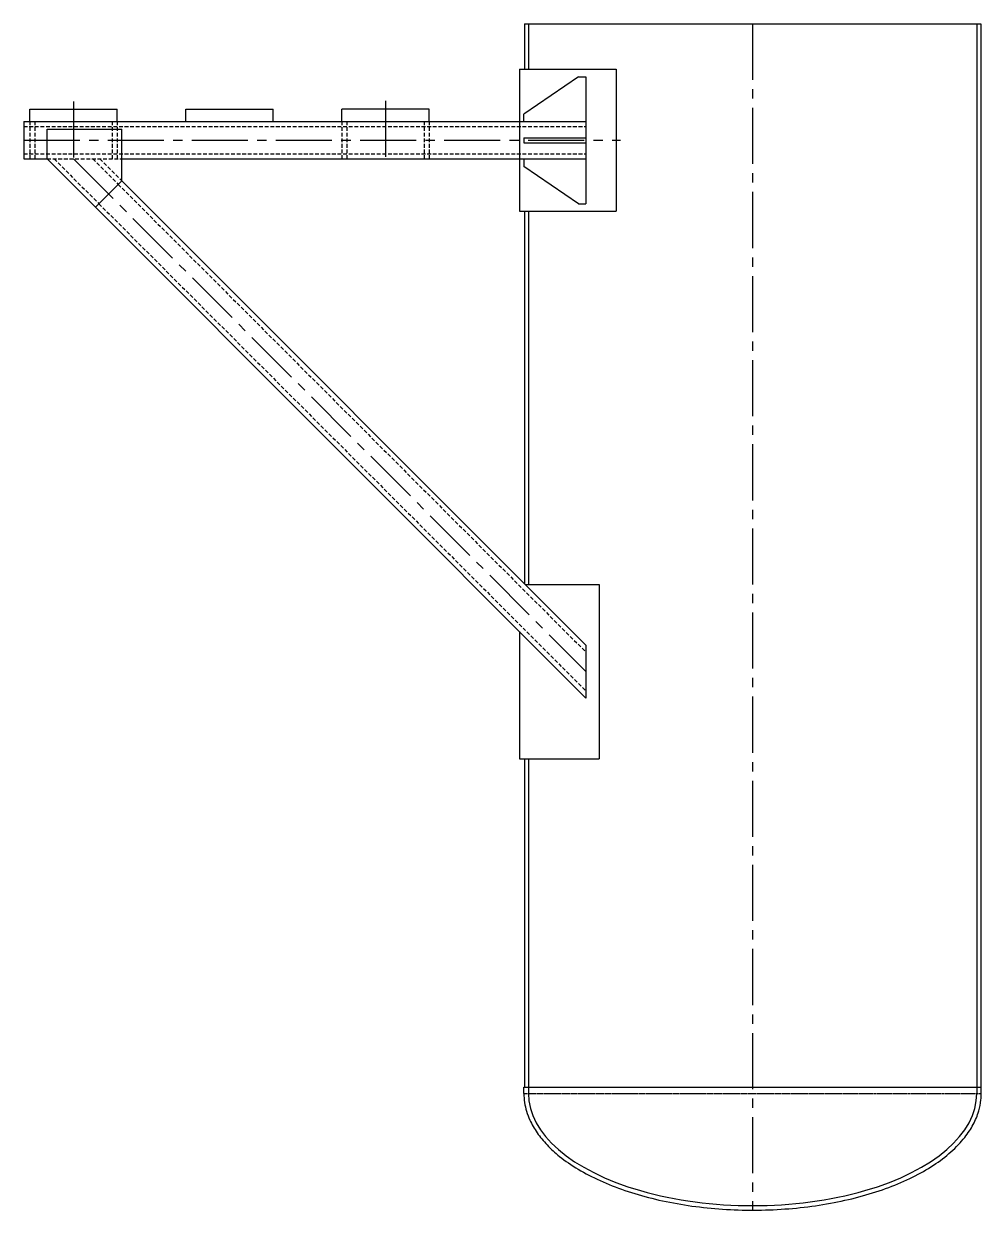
# Model space of a CAD drawing. Extents: x 45567 to 121349, y -17555 to 19241.
# Drawn here: x 52306 to 56150, y -7997 to -3236 of the extents above; entities that cross this region are included whole.
import ezdxf

# ---------------------------------------------------------------- set-up
doc = ezdxf.new("R2010")
doc.units = 0
doc.header["$LTSCALE"] = 30
doc.header["$MEASUREMENT"] = 0
for name, pattern in [('CENTER2', [1.125, 0.75, -0.125, 0.125, -0.125]), ('DASHED', [0.75, 0.5, -0.25]), ('LIDIVIDE', [0.65, 0.4, -0.05, 0.05, -0.05, 0.05, -0.05])]:
    doc.linetypes.add(name, pattern=pattern)
for name, color, linetype in [('1', 2, 'CONTINUOUS'), ('2', 1, 'CONTINUOUS'), ('3', 3, 'CENTER2'), ('5', 6, 'LIDIVIDE'), ('6', 4, 'DASHED')]:
    doc.layers.add(name, color=color, linetype=linetype)

msp = doc.modelspace()

# ---------------------------------------------------------------- linework, layer by layer
at = {"layer": '1'}
msp.add_line((54316.423406, -3236.175996), (56148.423406, -3236.175996), dxfattribs=at)
at = {"layer": '2'}
for p, q in [((54316.423406, -3236.175996), (54316.423406, -3418.677768)), ((54332.423406, -3236.175996), (54332.423406, -3418.677768)), ((56132.423406, -3236.175996), (56132.423406, -7528.677768)), ((56148.423406, -3236.175996), (56148.423406, -7503.677768)), ((54296.423406, -3418.677768), (54684.60288, -3418.677768)), ((54296.423406, -3418.677768), (54296.423406, -3988.677768)), ((54684.60288, -3418.677768), (54684.60288, -3988.677768)), ((54533.423406, -3448.677768), (54313.423406, -3598.677768)), ((54533.423406, -3448.677768), (54563.423406, -3448.677768)), ((54563.423406, -3448.677768), (54563.423406, -3958.677768)), ((52331.423406, -3578.677768), (52681.423406, -3578.677768)), ((52331.423406, -3628.677768), (52331.423406, -3578.677768)), ((52681.423406, -3628.677768), (52681.423406, -3578.677768)), ((52957.423406, -3578.677768), (53307.423406, -3578.677768)), ((52957.423406, -3628.677768), (52957.423406, -3578.677768)), ((53307.423406, -3628.677768), (53307.423406, -3578.677768)), ((53933.423406, -3578.677768), (53583.423406, -3578.677768)), ((53583.423406, -3628.677768), (53583.423406, -3578.677768)), ((53933.423406, -3628.677768), (53933.423406, -3578.677768)), ((54313.423406, -3628.677768), (54313.423406, -3598.677768)), ((52306.423406, -3628.677768), (54563.423406, -3628.677768)), ((52306.423406, -3628.677768), (52306.423406, -3778.677768)), ((52400.357389, -3658.677768), (52700.357389, -3658.677768)), ((52400.357389, -3778.677768), (52400.357389, -3658.677768)), ((52700.357389, -3866.545734), (52700.357389, -3658.677768)), ((54313.423406, -3693.677768), (54563.423406, -3693.677768)), ((54313.423406, -3693.677768), (54313.423406, -3713.677768)), ((54313.423406, -3713.677768), (54563.423406, -3713.677768)), ((52306.423406, -3778.677768), (52400.357389, -3778.677768)), ((52400.357389, -3778.677768), (52594.291372, -3972.611751)), ((52700.357389, -3778.677768), (54563.423406, -3778.677768)), ((54313.423406, -3778.677768), (54313.423406, -3808.677768)), ((54533.423406, -3958.677768), (54313.423406, -3808.677768)), ((52700.357389, -3866.545734), (52594.291372, -3972.611751)), ((52700.357389, -3866.545734), (54563.423406, -5729.611751)), ((52594.291372, -3972.611751), (54563.423406, -5941.743786)), ((54296.423406, -3988.677768), (54684.60288, -3988.677768)), ((54316.423406, -3988.677768), (54316.423406, -5482.611751)), ((54332.423406, -3988.677768), (54332.423406, -5485.677768)), ((54533.423406, -3958.677768), (54563.423406, -3958.677768)), ((54319.489423, -5485.677768), (54617.120181, -5485.677768)), ((54617.120181, -5485.677768), (54617.120181, -6185.677768)), ((54296.423406, -5674.743786), (54296.423406, -6185.677768)), ((54563.423406, -5729.611751), (54563.423406, -5941.743786)), ((54296.423406, -6185.677768), (54617.120181, -6185.677768)), ((54316.423406, -6185.677768), (54316.423406, -7503.677768)), ((54332.423406, -6185.677768), (54332.423406, -7528.677768)), ((54314.423406, -7503.677768), (56150.423406, -7503.677768)), ((54314.423406, -7528.677768), (54314.423406, -7503.677768)), ((56150.423406, -7528.677768), (56150.423406, -7503.677768))]:
    msp.add_line(p, q, dxfattribs=at)
msp.add_ellipse((55232.423406, -7528.677768), major_axis=(-900, 0), ratio=0.5, start_param=0, end_param=3.1415926536, dxfattribs=at)
msp.add_open_spline([(54314.423406, -7528.677768), (54314.423406, -7540.649494), (54315.309282, -7552.621003), (54318.838587, -7576.456587), (54321.481765, -7588.320348), (54328.486542, -7611.844504), (54332.847816, -7623.504833), (54345.916519, -7652.494384), (54355.705057, -7669.639448), (54378.893564, -7703.077155), (54392.29323, -7719.371126), (54422.48224, -7750.953906), (54439.271935, -7766.243393), (54480.268727, -7799.091131), (54505.294412, -7816.354038), (54559.669137, -7848.89827), (54589.018503, -7864.179312), (54651.502398, -7892.523035), (54684.636819, -7905.585337), (54754.083952, -7929.277467), (54790.396335, -7939.906987), (54865.531076, -7958.552837), (54904.353002, -7966.568949), (54983.788851, -7979.848568), (55024.40229, -7985.111934), (55106.667442, -7992.793272), (55148.318646, -7995.211168), (55231.884846, -7997.158622), (55273.799322, -7996.688161), (55357.112308, -7992.867203), (55398.5103, -7989.516743), (55480.020872, -7979.995061), (55520.13295, -7973.823936), (55598.327926, -7958.769188), (55636.410353, -7949.885729), (55709.842618, -7929.559694), (55745.19205, -7918.117365), (55812.508587, -7892.865992), (55844.475419, -7879.057285), (55904.441195, -7849.29586), (55932.440145, -7833.343521), (55983.953436, -7799.536794), (56007.468298, -7781.682557), (56049.558575, -7744.323794), (56068.135051, -7724.818343), (56097.270608, -7687.806152), (56108.651408, -7670.510256), (56127.464388, -7635.154634), (56134.895122, -7617.093451), (56144.522294, -7584.149567), (56147.468703, -7569.356316), (56149.96498, -7545.907156), (56150.423406, -7537.292484), (56150.423406, -7528.677768)], degree=3, knots=[0, 0, 0, 0, 0.0738995432, 0.0738995432, 0.1477990864, 0.1477990864, 0.2216986296, 0.2216986296, 0.333769326, 0.333769326, 0.4458400224, 0.4458400224, 0.5579107187, 0.5579107187, 0.6959550994, 0.6959550994, 0.8339994801, 0.8339994801, 0.9720438608, 0.9720438608, 1.1100882414, 1.1100882414, 1.2481326221, 1.2481326221, 1.3861770028, 1.3861770028, 1.5242213835, 1.5242213835, 1.6622657641, 1.6622657641, 1.8003101448, 1.8003101448, 1.9383545255, 1.9383545255, 2.0763989062, 2.0763989062, 2.2144432868, 2.2144432868, 2.3524876675, 2.3524876675, 2.4905320482, 2.4905320482, 2.6285764288, 2.6285764288, 2.7666208095, 2.7666208095, 2.8815627299, 2.8815627299, 2.9965046503, 2.9965046503, 3.0884153996, 3.0884153996, 3.1415926536, 3.1415926536, 3.1415926536, 3.1415926536], dxfattribs=at)
at = {"layer": '3', "ltscale": 10}
for p, q in [((55232.423406, -3236.175996), (55232.423406, -7996.677448)), ((52506.423406, -3547.723318), (52506.423406, -3778.677768)), ((53758.423406, -3545.333205), (53758.423406, -3778.677768)), ((52306.423406, -3703.677768), (54701.492575, -3703.677768)), ((52306.423406, -3703.677768), (54701.492575, -3703.677768)), ((52506.423406, -3778.677768), (54563.423406, -5835.677768))]:
    msp.add_line(p, q, dxfattribs=at)
at = {"layer": '5'}
msp.add_line((54314.423406, -7528.677768), (56150.423406, -7528.677768), dxfattribs=at)
at = {"layer": '6'}
for p, q in [((52306.423406, -3648.677768), (54563.423406, -3648.677768)), ((52331.423406, -3628.677768), (52331.423406, -3778.677768)), ((52351.423406, -3628.677768), (52351.423406, -3778.677768)), ((52661.423406, -3628.677768), (52661.423406, -3778.677768)), ((52681.423406, -3628.677768), (52681.423406, -3778.677768)), ((53583.423406, -3628.677768), (53583.423406, -3778.677768)), ((53603.423406, -3628.677768), (53603.423406, -3778.677768)), ((53913.423406, -3628.677768), (53913.423406, -3778.677768)), ((53933.423406, -3628.677768), (53933.423406, -3778.677768)), ((52306.423406, -3758.677768), (54563.423406, -3758.677768)), ((52400.357389, -3778.677768), (52700.357389, -3778.677768)), ((52428.64166, -3778.677768), (52608.433507, -3958.469616)), ((52584.205152, -3778.677768), (52686.215253, -3880.68787)), ((52612.489423, -3778.677768), (52700.357389, -3866.545734)), ((52686.215253, -3880.68787), (54563.423406, -5757.896022)), ((52608.433507, -3958.469616), (54563.423406, -5913.459514))]:
    msp.add_line(p, q, dxfattribs=at)

doc.saveas('drawing.dxf')
